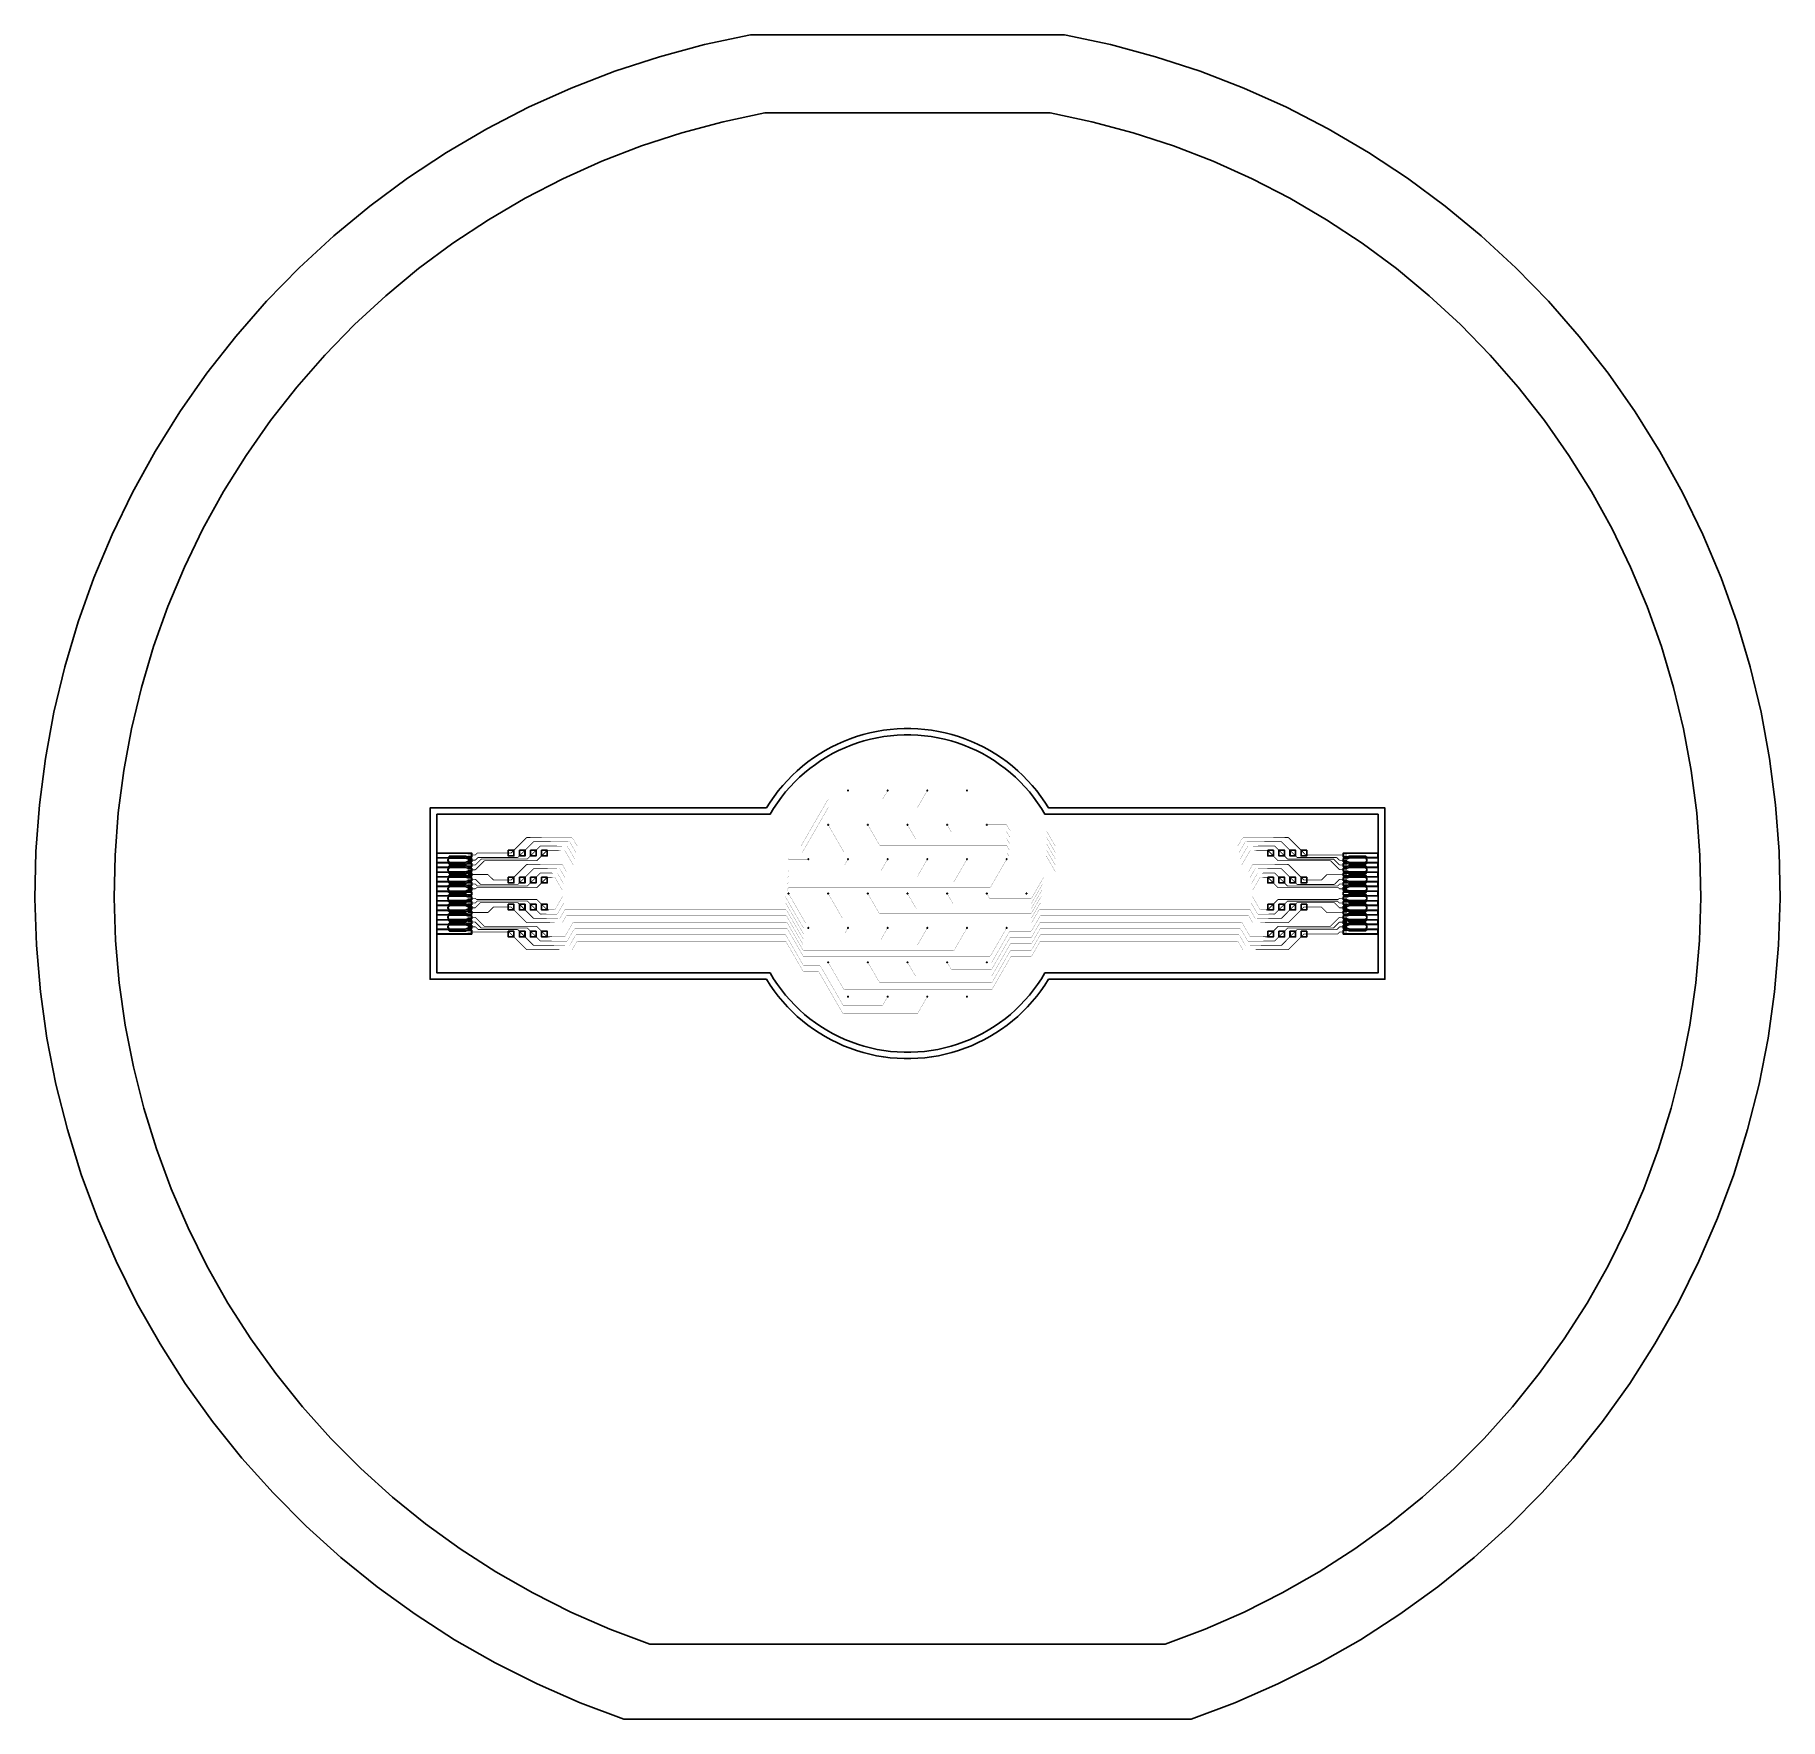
# Model space of a CAD drawing. Header units: metres. Extents: x -54999 to 54999, y -52014 to 54102.
import ezdxf

# ---------------------------------------------------------------- set-up
doc = ezdxf.new("R2010")
doc.units = ezdxf.units.M
for name, color, linetype in [('eDura_outline_ext', 6, 'Continuous'), ('eDura_outline_int', 6, 'Continuous'), ('etch', 3, 'Continuous'), ('GUIDE', 160, 'Continuous'), ('metal', 4, 'Continuous'), ('wafer_ext', 8, 'Continuous'), ('wafer_int', 8, 'Continuous')]:
    doc.layers.add(name, color=color, linetype=linetype)

msp = doc.modelspace()

# ---------------------------------------------------------------- linework, layer by layer
at = {"layer": 'eDura_outline_ext'}
msp.add_lwpolyline([(-8888, 5400), (-8655, 5767), (-8406, 6124), (-8142, 6470), (-7865, 6805), (-7573, 7128), (-7269, 7438), (-6951, 7736), (-6622, 8020), (-6280, 8290), (-5928, 8545), (-5566, 8785), (-5194, 9010), (-4812, 9220), (-4422, 9413), (-4025, 9590), (-3620, 9750), (-3210, 9892), (-2793, 10018), (-2372, 10126), (-1946, 10216), (-1517, 10289), (-1086, 10343), (-652, 10380), (-218, 10398), (218, 10398), (652, 10380), (1086, 10343), (1517, 10289), (1946, 10216), (2372, 10126), (2793, 10018), (3210, 9892), (3620, 9750), (4025, 9590), (4422, 9413), (4812, 9220), (5194, 9010), (5566, 8785), (5928, 8545), (6280, 8290), (6622, 8020), (6951, 7736), (7269, 7438), (7573, 7128), (7865, 6805), (8142, 6470), (8406, 6124), (8655, 5767), (8888, 5400), (8888, 5400), (30088, 5400), (30088, -5400), (8888, -5400), (8888, -5400), (8655, -5767), (8406, -6124), (8142, -6470), (7865, -6805), (7573, -7128), (7269, -7438), (6951, -7736), (6622, -8020), (6280, -8290), (5928, -8545), (5566, -8785), (5194, -9010), (4812, -9220), (4422, -9413), (4025, -9590), (3620, -9750), (3210, -9892), (2793, -10018), (2372, -10126), (1946, -10216), (1517, -10289), (1086, -10343), (652, -10380), (218, -10398), (-218, -10398), (-652, -10380), (-1086, -10343), (-1517, -10289), (-1946, -10216), (-2372, -10126), (-2793, -10018), (-3210, -9892), (-3620, -9750), (-4025, -9590), (-4422, -9413), (-4812, -9220), (-5194, -9010), (-5566, -8785), (-5928, -8545), (-6280, -8290), (-6622, -8020), (-6951, -7736), (-7269, -7438), (-7573, -7128), (-7865, -6805), (-8142, -6470), (-8406, -6124), (-8655, -5767), (-8888, -5400), (-8888, -5400), (-30088, -5400), (-30088, 5400), (-8888, 5400)], close=True, dxfattribs=at)
at = {"layer": 'eDura_outline_int'}
msp.add_lwpolyline([(-8439, 5365), (-8202, 5721), (-7950, 6066), (-7683, 6401), (-7403, 6723), (-7109, 7033), (-6802, 7331), (-6482, 7614), (-6151, 7884), (-5808, 8140), (-5455, 8381), (-5092, 8606), (-4720, 8816), (-4339, 9010), (-3950, 9187), (-3554, 9347), (-3151, 9491), (-2743, 9617), (-2329, 9725), (-1912, 9816), (-1490, 9888), (-1067, 9943), (-641, 9979), (-214, 9998), (214, 9998), (641, 9979), (1067, 9943), (1490, 9888), (1912, 9816), (2329, 9725), (2743, 9617), (3151, 9491), (3554, 9347), (3950, 9187), (4339, 9010), (4720, 8816), (5092, 8606), (5455, 8381), (5808, 8140), (6151, 7884), (6482, 7614), (6802, 7331), (7109, 7033), (7403, 6723), (7683, 6401), (7950, 6066), (8202, 5721), (8439, 5365), (8660, 5000), (8660, 5000), (29660, 5000), (29660, -5000), (8660, -5000), (8660, -5000), (8439, -5365), (8202, -5721), (7950, -6066), (7683, -6401), (7403, -6723), (7109, -7033), (6802, -7331), (6482, -7614), (6151, -7884), (5808, -8140), (5455, -8381), (5092, -8606), (4720, -8816), (4339, -9010), (3950, -9187), (3554, -9347), (3151, -9491), (2743, -9617), (2329, -9725), (1912, -9816), (1490, -9888), (1067, -9943), (641, -9979), (214, -9998), (-214, -9998), (-641, -9979), (-1067, -9943), (-1490, -9888), (-1912, -9816), (-2329, -9725), (-2743, -9617), (-3151, -9491), (-3554, -9347), (-3950, -9187), (-4339, -9010), (-4720, -8816), (-5092, -8606), (-5455, -8381), (-5808, -8140), (-6151, -7884), (-6482, -7614), (-6802, -7331), (-7109, -7033), (-7403, -6723), (-7683, -6401), (-7950, -6066), (-8202, -5721), (-8439, -5365), (-8660, -5000), (-29660, -5000), (-29660, 5000), (-8660, 5000), (-8660, 5000)], close=True, dxfattribs=at)
msp.add_lwpolyline([(-8660, -5000), (-8660, -5000)], dxfattribs=at)
at = {"layer": 'etch'}
for points in [[(-27481, 2540), (-29659, 2540, 0.4142136), (-29660, 2539), (-29660, 2261, 0.4142136), (-29659, 2260), (-28975, 2260, 0.1989124), (-28974, 2260), (-28875, 2360, -0.1989124), (-28874, 2360), (-27869, 2360, -0.0806116), (-27868, 2360), (-27719, 2310, 0.0806116), (-27718, 2310), (-27481, 2310, 0.4142136), (-27480, 2311), (-27480, 2539, 0.4142136)], [(-27480, 2102), (-27480, 2189, 0.4142136), (-27481, 2190), (-27722, 2190, -0.0806116), (-27722, 2190), (-27872, 2240, 0.0806116), (-27872, 2240), (-28866, 2240, 0.1989124), (-28866, 2240), (-28960, 2146, 0.1989124), (-28960, 2145), (-28960, 2055, 0.1989124), (-28960, 2054), (-28866, 1960, 0.1989124), (-28866, 1960), (-27872, 1960, 0.0806116), (-27872, 1960), (-27722, 2010, -0.0806116), (-27722, 2010), (-27481, 2010, 0.4142136), (-27480, 2011)], [(27471, 2542), (29649, 2542, -0.4142136), (29650, 2541), (29650, 2263, -0.4142136), (29649, 2262), (28965, 2262, -0.1989124), (28964, 2262), (28865, 2362, 0.1989124), (28864, 2362), (27859, 2362, 0.0806116), (27858, 2362), (27709, 2312, -0.0806116), (27708, 2312), (27471, 2312, -0.4142136), (27470, 2313), (27470, 2541, -0.4142136)], [(27470, 2100), (27470, 2013, 0.4142136), (27471, 2012), (27712, 2012, -0.0806116), (27712, 2012), (27862, 1962, 0.0806116), (27862, 1962), (28856, 1962, 0.1989124), (28856, 1962), (28950, 2056, 0.1989124), (28950, 2057), (28950, 2147, 0.1989124), (28950, 2148), (28856, 2242, 0.1989124), (28856, 2242), (27862, 2242, 0.0806116), (27862, 2242), (27712, 2192, -0.0806116), (27712, 2192), (27471, 2192, 0.4142136), (27470, 2191)], [(-27480, 1802), (-27480, 1889, 0.4142136), (-27481, 1890), (-27718, 1890, 0.0806116), (-27719, 1890), (-27868, 1840, -0.0806116), (-27869, 1840), (-28874, 1840, -0.1989124), (-28875, 1840), (-28974, 1940, 0.1989124), (-28975, 1940), (-29659, 1940, 0.4142136), (-29660, 1939), (-29660, 1661, 0.4142136), (-29659, 1660), (-28975, 1660, 0.1989124), (-28974, 1660), (-28875, 1760, -0.1989124), (-28874, 1760), (-27869, 1760, -0.0806116), (-27868, 1760), (-27719, 1710, 0.0806116), (-27718, 1710), (-27481, 1710, 0.4142136), (-27480, 1711)], [(-27480, 1202), (-27480, 1289, 0.4142136), (-27481, 1290), (-27718, 1290, 0.0806116), (-27719, 1290), (-27868, 1240, -0.0806116), (-27869, 1240), (-28874, 1240, -0.1989124), (-28875, 1240), (-28974, 1340, 0.1989124), (-28975, 1340), (-29659, 1340, 0.4142136), (-29660, 1339), (-29660, 1061, 0.4142136), (-29659, 1060), (-28975, 1060, 0.1989124), (-28974, 1060), (-28875, 1160, -0.1989124), (-28874, 1160), (-27869, 1160, -0.0806116), (-27868, 1160), (-27719, 1110, 0.0806116), (-27718, 1110), (-27481, 1110, 0.4142136), (-27480, 1111)], [(-27480, 1502), (-27480, 1589, 0.4142136), (-27481, 1590), (-27722, 1590, -0.0806116), (-27722, 1590), (-27872, 1640, 0.0806116), (-27872, 1640), (-28866, 1640, 0.1989124), (-28866, 1640), (-28960, 1546, 0.1989124), (-28960, 1545), (-28960, 1455, 0.1989124), (-28960, 1454), (-28866, 1360, 0.1989124), (-28866, 1360), (-27872, 1360, 0.0806116), (-27872, 1360), (-27722, 1410, -0.0806116), (-27722, 1410), (-27481, 1410, 0.4142136), (-27480, 1411)], [(27470, 1800), (27470, 1891, -0.4142136), (27471, 1892), (27708, 1892, -0.0806116), (27709, 1892), (27858, 1842, 0.0806116), (27859, 1842), (28864, 1842, 0.1989124), (28865, 1842), (28964, 1942, -0.1989124), (28965, 1942), (29649, 1942, -0.4142136), (29650, 1941), (29650, 1663, -0.4142136), (29649, 1662), (28965, 1662, -0.1989124), (28964, 1662), (28865, 1762, 0.1989124), (28864, 1762), (27859, 1762, 0.0806116), (27858, 1762), (27709, 1712, -0.0806116), (27708, 1712), (27471, 1712, -0.4142136), (27470, 1713)], [(27470, 1500), (27470, 1591, -0.4142136), (27471, 1592), (27712, 1592, 0.0806116), (27712, 1592), (27862, 1642, -0.0806116), (27862, 1642), (28856, 1642, -0.1989124), (28856, 1642), (28950, 1548, -0.1989124), (28950, 1547), (28950, 1457, -0.1989124), (28950, 1456), (28856, 1362, -0.1989124), (28856, 1362), (27862, 1362, -0.0806116), (27862, 1362), (27712, 1412, 0.0806116), (27712, 1412), (27471, 1412, -0.4142136), (27470, 1413)], [(27470, 1200), (27470, 1291, -0.4142136), (27471, 1292), (27708, 1292, -0.0806116), (27709, 1292), (27858, 1242, 0.0806116), (27859, 1242), (28864, 1242, 0.1989124), (28865, 1242), (28964, 1342, -0.1989124), (28965, 1342), (29649, 1342, -0.4142136), (29650, 1341), (29650, 1063, -0.4142136), (29649, 1062), (28965, 1062, -0.1989124), (28964, 1062), (28865, 1162, 0.1989124), (28864, 1162), (27859, 1162, 0.0806116), (27858, 1162), (27709, 1112, -0.0806116), (27708, 1112), (27471, 1112, -0.4142136), (27470, 1113)], [(-27480, 602), (-27480, 689, 0.4142136), (-27481, 690), (-27718, 690, 0.0806116), (-27719, 690), (-27868, 640, -0.0806116), (-27869, 640), (-28874, 640, -0.1989124), (-28875, 640), (-28974, 740, 0.1989124), (-28975, 740), (-29659, 740, 0.4142136), (-29660, 739), (-29660, 461, 0.4142136), (-29659, 460), (-28975, 460, 0.1989124), (-28974, 460), (-28875, 560, -0.1989124), (-28874, 560), (-27869, 560, -0.0806116), (-27868, 560), (-27719, 510, 0.0806116), (-27718, 510), (-27481, 510, 0.4142136), (-27480, 511)], [(-27480, 2), (-27480, 89, 0.4142136), (-27481, 90), (-27718, 90, 0.0806116), (-27719, 90), (-27868, 40, -0.0806116), (-27869, 40), (-28874, 40, -0.1989124), (-28875, 40), (-28974, 140, 0.1989124), (-28975, 140), (-29659, 140, 0.4142136), (-29660, 139), (-29660, -139, 0.4142136), (-29659, -140), (-28975, -140, 0.1989124), (-28974, -140), (-28875, -40, -0.1989124), (-28874, -40), (-27869, -40, -0.0806116), (-27868, -40), (-27719, -90, 0.0806116), (-27718, -90), (-27481, -90, 0.4142136), (-27480, -89)], [(-27480, 902), (-27480, 989, 0.4142136), (-27481, 990), (-27722, 990, -0.0806116), (-27722, 990), (-27872, 1040, 0.0806116), (-27872, 1040), (-28866, 1040, 0.1989124), (-28866, 1040), (-28960, 946, 0.1989124), (-28960, 945), (-28960, 855, 0.1989124), (-28960, 854), (-28866, 760, 0.1989124), (-28866, 760), (-27872, 760, 0.0806116), (-27872, 760), (-27722, 810, -0.0806116), (-27722, 810), (-27481, 810, 0.4142136), (-27480, 811)], [(-27480, 302), (-27480, 389, 0.4142136), (-27481, 390), (-27722, 390, -0.0806116), (-27722, 390), (-27872, 440, 0.0806116), (-27872, 440), (-28866, 440, 0.1989124), (-28866, 440), (-28960, 346, 0.1989124), (-28960, 345), (-28960, 255, 0.1989124), (-28960, 254), (-28866, 160, 0.1989124), (-28866, 160), (-27872, 160, 0.0806116), (-27872, 160), (-27722, 210, -0.0806116), (-27722, 210), (-27481, 210, 0.4142136), (-27480, 211)], [(27470, 900), (27470, 813, 0.4142136), (27471, 812), (27712, 812, -0.0806116), (27712, 812), (27862, 762, 0.0806116), (27862, 762), (28856, 762, 0.1989124), (28856, 762), (28950, 856, 0.1989124), (28950, 857), (28950, 947, 0.1989124), (28950, 948), (28856, 1042, 0.1989124), (28856, 1042), (27862, 1042, 0.0806116), (27862, 1042), (27712, 992, -0.0806116), (27712, 992), (27471, 992, 0.4142136), (27470, 991)], [(27470, 600), (27470, 513, 0.4142136), (27471, 512), (27708, 512, 0.0806116), (27709, 512), (27858, 562, -0.0806116), (27859, 562), (28864, 562, -0.1989124), (28865, 562), (28964, 462, 0.1989124), (28965, 462), (29649, 462, 0.4142136), (29650, 463), (29650, 741, 0.4142136), (29649, 742), (28965, 742, 0.1989124), (28964, 742), (28865, 642, -0.1989124), (28864, 642), (27859, 642, -0.0806116), (27858, 642), (27709, 692, 0.0806116), (27708, 692), (27471, 692, 0.4142136), (27470, 691)], [(27470, 300), (27470, 213, 0.4142136), (27471, 212), (27712, 212, -0.0806116), (27712, 212), (27862, 162, 0.0806116), (27862, 162), (28856, 162, 0.1989124), (28856, 162), (28950, 256, 0.1989124), (28950, 257), (28950, 347, 0.1989124), (28950, 348), (28856, 442, 0.1989124), (28856, 442), (27862, 442, 0.0806116), (27862, 442), (27712, 392, -0.0806116), (27712, 392), (27471, 392, 0.4142136), (27470, 391)], [(27470, 0), (27470, -87, 0.4142136), (27471, -88), (27708, -88, 0.0806116), (27709, -88), (27858, -38, -0.0806116), (27859, -38), (28864, -38, -0.1989124), (28865, -38), (28964, -138, 0.1989124), (28965, -138), (29649, -138, 0.4142136), (29650, -137), (29650, 141, 0.4142136), (29649, 142), (28965, 142, 0.1989124), (28964, 142), (28865, 42, -0.1989124), (28864, 42), (27859, 42, -0.0806116), (27858, 42), (27709, 92, 0.0806116), (27708, 92), (27471, 92, 0.4142136), (27470, 91)], [(-27480, -598), (-27480, -511, 0.4142136), (-27481, -510), (-27718, -510, 0.0806116), (-27719, -510), (-27868, -560, -0.0806116), (-27869, -560), (-28874, -560, -0.1989124), (-28875, -560), (-28974, -460, 0.1989124), (-28975, -460), (-29659, -460, 0.4142136), (-29660, -461), (-29660, -739, 0.4142136), (-29659, -740), (-28975, -740, 0.1989124), (-28974, -740), (-28875, -640, -0.1989124), (-28874, -640), (-27869, -640, -0.0806116), (-27868, -640), (-27719, -690, 0.0806116), (-27718, -690), (-27481, -690, 0.4142136), (-27480, -689)], [(-27480, -1198), (-27480, -1289, -0.4142136), (-27481, -1290), (-27718, -1290, -0.0806116), (-27719, -1290), (-27868, -1240, 0.0806116), (-27869, -1240), (-28874, -1240, 0.1989124), (-28875, -1240), (-28974, -1340, -0.1989124), (-28975, -1340), (-29659, -1340, -0.4142136), (-29660, -1339), (-29660, -1061, -0.4142136), (-29659, -1060), (-28975, -1060, -0.1989124), (-28974, -1060), (-28875, -1160, 0.1989124), (-28874, -1160), (-27869, -1160, 0.0806116), (-27868, -1160), (-27719, -1110, -0.0806116), (-27718, -1110), (-27481, -1110, -0.4142136), (-27480, -1111)], [(-27480, -298), (-27480, -211, 0.4142136), (-27481, -210), (-27722, -210, -0.0806116), (-27722, -210), (-27872, -160, 0.0806116), (-27872, -160), (-28866, -160, 0.1989124), (-28866, -160), (-28960, -254, 0.1989124), (-28960, -255), (-28960, -345, 0.1989124), (-28960, -346), (-28866, -440, 0.1989124), (-28866, -440), (-27872, -440, 0.0806116), (-27872, -440), (-27722, -390, -0.0806116), (-27722, -390), (-27481, -390, 0.4142136), (-27480, -389)], [(-27480, -898), (-27480, -811, 0.4142136), (-27481, -810), (-27722, -810, -0.0806116), (-27722, -810), (-27872, -760, 0.0806116), (-27872, -760), (-28866, -760, 0.1989124), (-28866, -760), (-28960, -854, 0.1989124), (-28960, -855), (-28960, -945, 0.1989124), (-28960, -946), (-28866, -1040, 0.1989124), (-28866, -1040), (-27872, -1040, 0.0806116), (-27872, -1040), (-27722, -990, -0.0806116), (-27722, -990), (-27481, -990, 0.4142136), (-27480, -989)], [(27470, -300), (27470, -387, 0.4142136), (27471, -388), (27712, -388, -0.0806116), (27712, -388), (27862, -438, 0.0806116), (27862, -438), (28856, -438, 0.1989124), (28856, -438), (28950, -344, 0.1989124), (28950, -343), (28950, -253, 0.1989124), (28950, -252), (28856, -158, 0.1989124), (28856, -158), (27862, -158, 0.0806116), (27862, -158), (27712, -208, -0.0806116), (27712, -208), (27471, -208, 0.4142136), (27470, -209)], [(27470, -600), (27470, -687, 0.4142136), (27471, -688), (27708, -688, 0.0806116), (27709, -688), (27858, -638, -0.0806116), (27859, -638), (28864, -638, -0.1989124), (28865, -638), (28964, -738, 0.1989124), (28965, -738), (29649, -738, 0.4142136), (29650, -737), (29650, -459, 0.4142136), (29649, -458), (28965, -458, 0.1989124), (28964, -458), (28865, -558, -0.1989124), (28864, -558), (27859, -558, -0.0806116), (27858, -558), (27709, -508, 0.0806116), (27708, -508), (27471, -508, 0.4142136), (27470, -509)], [(27470, -900), (27470, -987, 0.4142136), (27471, -988), (27712, -988, -0.0806116), (27712, -988), (27862, -1038, 0.0806116), (27862, -1038), (28856, -1038, 0.1989124), (28856, -1038), (28950, -944, 0.1989124), (28950, -943), (28950, -853, 0.1989124), (28950, -852), (28856, -758, 0.1989124), (28856, -758), (27862, -758, 0.0806116), (27862, -758), (27712, -808, -0.0806116), (27712, -808), (27471, -808, 0.4142136), (27470, -809)], [(27470, -1200), (27470, -1287, 0.4142136), (27471, -1288), (27708, -1288, 0.0806116), (27709, -1288), (27858, -1238, -0.0806116), (27859, -1238), (28864, -1238, -0.1989124), (28865, -1238), (28964, -1338, 0.1989124), (28965, -1338), (29649, -1338, 0.4142136), (29650, -1337), (29650, -1059, 0.4142136), (29649, -1058), (28965, -1058, 0.1989124), (28964, -1058), (28865, -1158, -0.1989124), (28864, -1158), (27859, -1158, -0.0806116), (27858, -1158), (27709, -1108, 0.0806116), (27708, -1108), (27471, -1108, 0.4142136), (27470, -1109)], [(-27480, -1798), (-27480, -1889, -0.4142136), (-27481, -1890), (-27718, -1890, -0.0806116), (-27719, -1890), (-27868, -1840, 0.0806116), (-27869, -1840), (-28874, -1840, 0.1989124), (-28875, -1840), (-28974, -1940, -0.1989124), (-28975, -1940), (-29659, -1940, -0.4142136), (-29660, -1939), (-29660, -1661, -0.4142136), (-29659, -1660), (-28975, -1660, -0.1989124), (-28974, -1660), (-28875, -1760, 0.1989124), (-28874, -1760), (-27869, -1760, 0.0806116), (-27868, -1760), (-27719, -1710, -0.0806116), (-27718, -1710), (-27481, -1710, -0.4142136), (-27480, -1711)], [(-27480, -1498), (-27480, -1589, -0.4142136), (-27481, -1590), (-27722, -1590, 0.0806116), (-27722, -1590), (-27872, -1640, -0.0806116), (-27872, -1640), (-28866, -1640, -0.1989124), (-28866, -1640), (-28960, -1546, -0.1989124), (-28960, -1545), (-28960, -1455, -0.1989124), (-28960, -1454), (-28866, -1360, -0.1989124), (-28866, -1360), (-27872, -1360, -0.0806116), (-27872, -1360), (-27722, -1410, 0.0806116), (-27722, -1410), (-27481, -1410, -0.4142136), (-27480, -1411)], [(-27480, -2098), (-27480, -2011, 0.4142136), (-27481, -2010), (-27722, -2010, -0.0806116), (-27722, -2010), (-27872, -1960, 0.0806116), (-27872, -1960), (-28866, -1960, 0.1989124), (-28866, -1960), (-28960, -2054, 0.1989124), (-28960, -2055), (-28960, -2145, 0.1989124), (-28960, -2146), (-28866, -2240, 0.1989124), (-28866, -2240), (-27872, -2240, 0.0806116), (-27872, -2240), (-27722, -2190, -0.0806116), (-27722, -2190), (-27481, -2190, 0.4142136), (-27480, -2189)], [(27470, -1500), (27470, -1587, 0.4142136), (27471, -1588), (27712, -1588, -0.0806116), (27712, -1588), (27862, -1638, 0.0806116), (27862, -1638), (28856, -1638, 0.1989124), (28856, -1638), (28950, -1544, 0.1989124), (28950, -1543), (28950, -1453, 0.1989124), (28950, -1452), (28856, -1358, 0.1989124), (28856, -1358), (27862, -1358, 0.0806116), (27862, -1358), (27712, -1408, -0.0806116), (27712, -1408), (27471, -1408, 0.4142136), (27470, -1409)], [(27470, -1800), (27470, -1887, 0.4142136), (27471, -1888), (27708, -1888, 0.0806116), (27709, -1888), (27858, -1838, -0.0806116), (27859, -1838), (28864, -1838, -0.1989124), (28865, -1838), (28964, -1938, 0.1989124), (28965, -1938), (29649, -1938, 0.4142136), (29650, -1937), (29650, -1659, 0.4142136), (29649, -1658), (28965, -1658, 0.1989124), (28964, -1658), (28865, -1758, -0.1989124), (28864, -1758), (27859, -1758, -0.0806116), (27858, -1758), (27709, -1708, 0.0806116), (27708, -1708), (27471, -1708, 0.4142136), (27470, -1709)], [(27470, -2100), (27470, -2187, 0.4142136), (27471, -2188), (27712, -2188, -0.0806116), (27712, -2188), (27862, -2238, 0.0806116), (27862, -2238), (28856, -2238, 0.1989124), (28856, -2238), (28950, -2144, 0.1989124), (28950, -2143), (28950, -2053, 0.1989124), (28950, -2052), (28856, -1958, 0.1989124), (28856, -1958), (27862, -1958, 0.0806116), (27862, -1958), (27712, -2008, -0.0806116), (27712, -2008), (27471, -2008, 0.4142136), (27470, -2009)], [(-27481, -2540), (-29659, -2540, -0.4142136), (-29660, -2539), (-29660, -2261, -0.4142136), (-29659, -2260), (-28975, -2260, -0.1989124), (-28974, -2260), (-28875, -2360, 0.1989124), (-28874, -2360), (-27869, -2360, 0.0806116), (-27868, -2360), (-27719, -2310, -0.0806116), (-27718, -2310), (-27481, -2310, -0.4142136), (-27480, -2311), (-27480, -2539, -0.4142136)], [(27471, -2538), (29649, -2538, 0.4142136), (29650, -2537), (29650, -2259, 0.4142136), (29649, -2258), (28965, -2258, 0.1989124), (28964, -2258), (28865, -2358, -0.1989124), (28864, -2358), (27859, -2358, -0.0806116), (27858, -2358), (27709, -2308, 0.0806116), (27708, -2308), (27471, -2308, 0.4142136), (27470, -2309), (27470, -2537, 0.4142136)]]:
    msp.add_lwpolyline(points, format="xyb", close=True, dxfattribs=at)
for points in [[(-25160, 2725), (-24810, 2725), (-24810, 2375), (-25160, 2375), (-25160, 2725)], [(-24460, 2725), (-24110, 2725), (-24110, 2375), (-24460, 2375), (-24460, 2725)], [(-23760, 2725), (-23410, 2725), (-23410, 2375), (-23760, 2375), (-23760, 2725)], [(-23060, 2725), (-22710, 2725), (-22710, 2375), (-23060, 2375), (-23060, 2725)], [(22710, 2725), (23060, 2725), (23060, 2375), (22710, 2375), (22710, 2725)], [(23410, 2725), (23760, 2725), (23760, 2375), (23410, 2375), (23410, 2725)], [(24110, 2725), (24460, 2725), (24460, 2375), (24110, 2375), (24110, 2725)], [(24810, 2725), (25160, 2725), (25160, 2375), (24810, 2375), (24810, 2725)], [(-25160, 1025), (-24810, 1025), (-24810, 675), (-25160, 675), (-25160, 1025)], [(-24460, 1025), (-24110, 1025), (-24110, 675), (-24460, 675), (-24460, 1025)], [(-23760, 1025), (-23410, 1025), (-23410, 675), (-23760, 675), (-23760, 1025)], [(-23060, 1025), (-22710, 1025), (-22710, 675), (-23060, 675), (-23060, 1025)], [(22710, 1025), (23060, 1025), (23060, 675), (22710, 675), (22710, 1025)], [(23410, 1025), (23760, 1025), (23760, 675), (23410, 675), (23410, 1025)], [(24110, 1025), (24460, 1025), (24460, 675), (24110, 675), (24110, 1025)], [(24810, 1025), (25160, 1025), (25160, 675), (24810, 675), (24810, 1025)], [(-25160, -675), (-24810, -675), (-24810, -1025), (-25160, -1025), (-25160, -675)], [(-24460, -675), (-24110, -675), (-24110, -1025), (-24460, -1025), (-24460, -675)], [(-23760, -675), (-23410, -675), (-23410, -1025), (-23760, -1025), (-23760, -675)], [(-23060, -675), (-22710, -675), (-22710, -1025), (-23060, -1025), (-23060, -675)], [(22710, -675), (23060, -675), (23060, -1025), (22710, -1025), (22710, -675)], [(23410, -675), (23760, -675), (23760, -1025), (23410, -1025), (23410, -675)], [(24110, -675), (24460, -675), (24460, -1025), (24110, -1025), (24110, -675)], [(24810, -675), (25160, -675), (25160, -1025), (24810, -1025), (24810, -675)], [(-25160, -2375), (-24810, -2375), (-24810, -2725), (-25160, -2725), (-25160, -2375)], [(-24460, -2375), (-24110, -2375), (-24110, -2725), (-24460, -2725), (-24460, -2375)], [(-23760, -2375), (-23410, -2375), (-23410, -2725), (-23760, -2725), (-23760, -2375)], [(-23060, -2375), (-22710, -2375), (-22710, -2725), (-23060, -2725), (-23060, -2375)], [(22710, -2375), (23060, -2375), (23060, -2725), (22710, -2725), (22710, -2375)], [(23410, -2375), (23760, -2375), (23760, -2725), (23410, -2725), (23410, -2375)], [(24110, -2375), (24460, -2375), (24460, -2725), (24110, -2725), (24110, -2375)], [(24810, -2375), (25160, -2375), (25160, -2725), (24810, -2725), (24810, -2375)]]:
    msp.add_lwpolyline(points, close=True, dxfattribs=at)
for centre in [(-3750, 6495), (-1250, 6495), (1250, 6495), (3750, 6495), (-5000, 4330), (-2500, 4330), (0, 4330), (2500, 4330), (5000, 4330), (-6250, 2165), (-3750, 2165), (-1250, 2165), (1250, 2165), (3750, 2165), (6250, 2165), (-7500, 0), (-5000, 0), (-2500, 0), (0, 0), (2500, 0), (5000, 0), (7500, 0), (-6250, -2165), (-3750, -2165), (-1250, -2165), (1250, -2165), (3750, -2165), (6250, -2165), (-5000, -4330), (-2500, -4330), (0, -4330), (2500, -4330), (5000, -4330), (-3750, -6495), (-1250, -6495), (1250, -6495), (3750, -6495)]:
    msp.add_circle(centre, 10, dxfattribs=at)
at = {"layer": 'GUIDE'}
for points in [[(-27470, 2401), (-27470, 2399)], [(-27470, 2099), (-27470, 2101)], [(-27470, 1799), (-27470, 1801)], [(-27470, 1499), (-27470, 1501)], [(-27470, 1199), (-27470, 1201)], [(27460, 2100), (27460, 2098)], [(27460, 1800), (27460, 1798)], [(27460, 1500), (27460, 1498)], [(27460, 1200), (27460, 1198)], [(-27470, 899), (-27470, 901)], [(-27470, 599), (-27470, 601)], [(-27470, 299), (-27470, 301)], [(-27470, 4), (-27470, 2)], [(-27470, -1), (-27470, 1)], [(27460, 900), (27460, 898)], [(27460, 600), (27460, 598)], [(27460, 300), (27460, 298)], [(27460, 3), (27460, 1)], [(-27470, -298), (-27470, -296)], [(-27470, -598), (-27470, -596)], [(-27470, -898), (-27470, -896)], [(27460, -2), (27460, 0)], [(27460, -297), (27460, -299)], [(27460, -597), (27460, -599)], [(27460, -897), (27460, -899)], [(-27470, -1198), (-27470, -1196)], [(-27470, -1498), (-27470, -1496)], [(-27470, -1798), (-27470, -1796)], [(-27470, -2098), (-27470, -2096)], [(27460, -1197), (27460, -1199)], [(27460, -1497), (27460, -1499)], [(27460, -1797), (27460, -1799)], [(27460, -2097), (27460, -2099)], [(27460, -2399), (27460, -2397)]]:
    msp.add_lwpolyline(points, dxfattribs=at)
at = {"layer": 'metal'}
for points in [[(-27719, 2425, 50, 50, 0), (-27264, 2425, 50, 50, 0.1989979), (-27228, 2440, 50, 50, 0), (-27131, 2537, 50, 50, -0.1988933), (-27095, 2552, 50, 50, 0), (-25004, 2552, 50, 50, 0.1988933), (-24968, 2567, 50, 50, 0), (-24015, 3520, 50, 50, -0.1989124), (-23980, 3535, 50, 10, 0), (-21164, 3535, 10, 10, -0.2679492), (-21121, 3510, 10, 10, 0), (-20841, 3025, 10, 10, 0.2679492), (-20798, 3000, 10, 10, 0), (-6734, 3000, 10, 10, 0.2679492), (-6691, 3025, 10, 10, 0), (-5014, 5929, 10, 10, -0.2679492), (-4971, 5954, 10, 10, 0), (-1591, 5954, 10, 10, 0.2679492), (-1548, 5979, 10, 10, 0), (-1250, 6495, 10, 10, 0)], [(-24285, 2550, 50, 50, 0), (-23585, 3250, 50, 50, -0.1989124), (-23550, 3265, 50, 10, 0), (-21320, 3265, 10, 10, -0.2679492), (-21277, 3240, 10, 10, 0), (-20922, 2625, 10, 10, 0.2679492), (-20878, 2600, 10, 10, 0), (-6653, 2600, 10, 10, 0.2679492), (-6610, 2625, 10, 10, 0), (-5014, 5388, 10, 10, -0.2679492), (-4971, 5413, 10, 10, 0), (596, 5413, 10, 10, 0.2679492), (640, 5438, 10, 10, 0), (1250, 6495, 10, 10, 0)], [(-5000, 4330, 10, 10, 0), (-4014, 2623, 10, 10, 0.2679492), (-3971, 2598, 10, 10, 0), (6221, 2598, 10, 10, -0.2679492), (6264, 2573, 10, 10, 0), (6370, 2390, 10, 10, 0.2679492), (6413, 2365, 10, 10, 0), (8721, 2365, 10, 10, -0.2679492), (8764, 2340, 10, 10, 0), (9293, 1425, 10, 10, 0.2679492), (9336, 1400, 10, 10, 0), (21479, 1400, 10, 10, 0.2679492), (21522, 1425, 10, 10, 0), (21744, 1810, 10, 10, -0.2679492), (21788, 1835, 10, 50, 0), (23980, 1835, 50, 50, -0.1989124), (24015, 1820, 50, 50, 0), (24971, 865, 50, 50, 0.1988977), (25006, 850, 50, 50, 0), (26067, 850, 50, 50, 0.198927), (26103, 865, 50, 50, 0), (26421, 1182, 50, 50, -0.1989322), (26456, 1197, 50, 50, 0), (27708, 1197, 50, 50, 0)], [(-2500, 4330, 10, 10, 0), (-1764, 3056, 10, 10, 0.2679492), (-1721, 3031, 10, 10, 0), (6221, 3031, 10, 10, -0.2679492), (6264, 3006, 10, 10, 0), (6389, 2790, 10, 10, 0.2679492), (6432, 2765, 10, 10, 0), (8721, 2765, 10, 10, -0.2679492), (8764, 2740, 10, 10, 0), (9293, 1825, 10, 10, 0.2679492), (9336, 1800, 10, 10, 0), (21040, 1800, 10, 10, 0.2679492), (21083, 1825, 10, 10, 0), (21588, 2700, 10, 10, -0.2679492), (21632, 2725, 10, 50, 0), (22690, 2725, 50, 50, -0.1989124), (22725, 2710, 50, 50, 0), (22885, 2550, 50, 50, 0)], [(0, 4330, 10, 10, 0), (486, 3489, 10, 10, 0.2679492), (529, 3464, 10, 10, 0), (6221, 3464, 10, 10, -0.2679492), (6264, 3439, 10, 10, 0), (6408, 3190, 10, 10, 0.2679492), (6452, 3165, 10, 10, 0), (8721, 3165, 10, 10, -0.2679492), (8764, 3140, 10, 10, 0), (9293, 2225, 10, 10, 0.2679492), (9336, 2200, 10, 10, 0), (20959, 2200, 10, 10, 0.2679492), (21002, 2225, 10, 10, 0), (21433, 2970, 10, 10, -0.2679492), (21476, 2995, 10, 50, 0), (23120, 2995, 50, 50, -0.1989124), (23155, 2980, 50, 50, 0), (23585, 2550, 50, 50, 0)], [(2500, 4330, 10, 10, 0), (2736, 3922, 10, 10, 0.2679492), (2779, 3897, 10, 10, 0), (6221, 3897, 10, 10, -0.2679492), (6264, 3872, 10, 10, 0), (6427, 3590, 10, 10, 0.2679492), (6471, 3565, 10, 10, 0), (8721, 3565, 10, 10, -0.2679492), (8764, 3540, 10, 10, 0), (9293, 2625, 10, 10, 0.2679492), (9336, 2600, 10, 10, 0), (20878, 2600, 10, 10, 0.2679492), (20922, 2625, 10, 10, 0), (21277, 3240, 10, 10, -0.2679492), (21320, 3265, 10, 50, 0), (23550, 3265, 50, 50, -0.1989124), (23585, 3250, 50, 50, 0), (24285, 2550, 50, 50, 0)], [(5000, 4330, 10, 10, 0), (6221, 4330, 10, 10, -0.2679492), (6264, 4305, 10, 10, 0), (6446, 3990, 10, 10, 0.2679492), (6490, 3965, 10, 10, 0), (8721, 3965, 10, 10, -0.2679492), (8764, 3940, 10, 10, 0), (9293, 3025, 10, 10, 0.2679492), (9336, 3000, 10, 10, 0), (20798, 3000, 10, 10, 0.2679492), (20841, 3025, 10, 10, 0), (21121, 3510, 10, 10, -0.2679492), (21164, 3535, 10, 50, 0), (23980, 3535, 50, 50, -0.1989124), (24015, 3520, 50, 50, 0), (24985, 2550, 50, 50, 0)], [(-23585, 2550, 50, 50, 0), (-23155, 2980, 50, 50, -0.1989124), (-23120, 2995, 50, 10, 0), (-21476, 2995, 10, 10, -0.2679492), (-21433, 2970, 10, 10, 0), (-21002, 2225, 10, 10, 0.2679492), (-20959, 2200, 10, 10, 0), (-7551, 2200, 10, 10, -0.2401598), (-7510, 2179, 10, 10, 0), (-7515, 2186, 10, 10, 0.2401598), (-7475, 2165, 10, 10, 0), (-6250, 2165, 10, 10, 0)], [(-22885, 2550, 50, 50, 0), (-22725, 2710, 50, 50, -0.1989124), (-22690, 2725, 50, 10, 0), (-21632, 2725, 10, 10, -0.2679492), (-21588, 2700, 10, 10, 0), (-21083, 1825, 10, 10, 0.2679492), (-21040, 1800, 10, 10, 0), (-7536, 1800, 10, 10, 0.0393143), (-7528, 1801, 10, 10, 0), (-7504, 1804, 10, 10, -0.0393143), (-7496, 1805, 10, 10, 0), (-3987, 1805, 10, 10, 0.2679492), (-3943, 1830, 10, 10, 0), (-3750, 2165, 10, 10, 0)], [(-1250, 2165, 10, 10, 0), (-1651, 1470, 10, 10, -0.2679492), (-1695, 1445, 10, 10, 0), (-7471, 1445, 10, 10, 0.2679492), (-7514, 1420, 10, 10, 0), (-7512, 1425, 10, 10, -0.2679492), (-7555, 1400, 10, 10, 0), (-21479, 1400, 10, 10, -0.2679492), (-21522, 1425, 10, 10, 0), (-21744, 1810, 10, 10, 0.2679492), (-21788, 1835, 10, 50, 0), (-23980, 1835, 50, 50, 0.1989124), (-24015, 1820, 50, 50, 0), (-24969, 867, 50, 50, -0.1989241), (-25004, 852, 50, 50, 0), (-26075, 852, 50, 50, -0.1989007), (-26110, 867, 50, 50, 0), (-26431, 1187, 50, 50, 0.1988926), (-26466, 1202, 50, 50, 0), (-27719, 1202, 50, 50, 0)], [(-24285, 850, 50, 50, 0), (-23585, 1550, 50, 50, -0.1989124), (-23550, 1565, 50, 10, 0), (-21944, 1565, 10, 10, -0.2679492), (-21900, 1540, 10, 10, 0), (-21603, 1025, 10, 10, 0.2679492), (-21560, 1000, 10, 10, 0), (-7578, 1000, 10, 10, 0.2679492), (-7535, 1025, 10, 10, 0), (-7514, 1060, 10, 10, -0.2679492), (-7471, 1085, 10, 10, 0), (598, 1085, 10, 10, 0.2679492), (641, 1110, 10, 10, 0), (1250, 2165, 10, 10, 0)], [(-23585, 850, 50, 50, 0), (-23155, 1280, 50, 50, -0.1989124), (-23120, 1295, 50, 10, 0), (-22099, 1295, 10, 10, -0.2679492), (-22056, 1270, 10, 10, 0), (-21684, 625, 10, 10, 0.2679492), (-21640, 600, 10, 10, 0), (-7601, 600, 10, 10, 0.2679492), (-7558, 625, 10, 10, 0), (-7514, 700, 10, 10, -0.2679492), (-7471, 725, 10, 10, 0), (2890, 725, 10, 10, 0.2679492), (2933, 750, 10, 10, 0), (3750, 2165, 10, 10, 0)], [(-22885, 850, 50, 50, 0), (-22725, 1010, 50, 50, -0.1989124), (-22690, 1025, 50, 10, 0), (-22255, 1025, 10, 10, -0.2679492), (-22212, 1000, 10, 10, 0), (-21765, 225, 10, 10, 0.2679492), (-21721, 200, 10, 10, 0), (-7624, 200, 10, 10, 0.2679492), (-7581, 225, 10, 10, 0), (-7514, 340, 10, 10, -0.2679492), (-7471, 365, 10, 10, 0), (5182, 365, 10, 10, 0.2679492), (5225, 390, 10, 10, 0), (6250, 2165, 10, 10, 0)], [(23585, 850, 50, 50, 0), (23155, 1280, 50, 50, 0.1989124), (23120, 1295, 50, 10, 0), (22099, 1295, 10, 10, 0.2679492), (22056, 1270, 10, 10, 0), (21684, 625, 10, 10, -0.2679492), (21640, 600, 10, 10, 0), (8545, 600, 10, 10, 0.2679492), (8501, 575, 10, 10, 0), (7827, -593, 10, 10, -0.2679492), (7784, -618, 10, 10, 0), (2886, -618, 10, 10, -0.2679492), (2842, -593, 10, 10, 0), (2500, 0, 10, 10, 0)], [(5000, 0, 10, 10, 0), (5164, -284, 10, 10, 0.2679492), (5207, -309, 10, 10, 0), (7784, -309, 10, 10, 0.2679492), (7827, -284, 10, 10, 0), (8554, 975, 10, 10, -0.2679492), (8597, 1000, 10, 10, 0), (21560, 1000, 10, 10, 0.2679492), (21603, 1025, 10, 10, 0), (21900, 1540, 10, 10, -0.2679492), (21944, 1565, 10, 50, 0), (23550, 1565, 50, 50, -0.1989124), (23585, 1550, 50, 50, 0), (24285, 850, 50, 50, 0)], [(24270, -855, 50, 50, 0), (23585, -1550, 50, 50, -0.1989124), (23550, -1565, 50, 10, 0), (21944, -1565, 10, 10, -0.2679492), (21900, -1540, 10, 10, 0), (21603, -1025, 10, 10, 0.2679492), (21560, -1000, 10, 10, 0), (8334, -1000, 10, 10, 0.2679492), (8291, -1025, 10, 10, 0), (7827, -1829, 10, 10, -0.2679492), (7784, -1854, 10, 10, 0), (-6401, -1854, 10, 10, -0.2679492), (-6444, -1829, 10, 10, 0), (-7500, 0, 10, 10, 0)], [(23575, -850, 50, 50, 0), (23155, -1280, 50, 50, -0.1989124), (23120, -1295, 50, 10, 0), (22099, -1295, 10, 10, -0.2679492), (22056, -1270, 10, 10, 0), (21684, -625, 10, 10, 0.2679492), (21640, -600, 10, 10, 0), (8387, -600, 10, 10, 0.2679492), (8344, -625, 10, 10, 0), (7827, -1520, 10, 10, -0.2679492), (7784, -1545, 10, 10, 0), (-4079, -1545, 10, 10, -0.2679492), (-4122, -1520, 10, 10, 0), (-5000, 0, 10, 10, 0)], [(22875, -850, 50, 50, 0), (22725, -1010, 50, 50, -0.1989124), (22690, -1025, 50, 10, 0), (22255, -1025, 10, 10, -0.2679492), (22212, -1000, 10, 10, 0), (21765, -225, 10, 10, 0.2679492), (21721, -200, 10, 10, 0), (8440, -200, 10, 10, 0.2679492), (8396, -225, 10, 10, 0), (7827, -1211, 10, 10, -0.2679492), (7784, -1236, 10, 10, 0), (-1758, -1236, 10, 10, -0.2679492), (-1801, -1211, 10, 10, 0), (-2500, 0, 10, 10, 0)], [(22885, 850, 50, 50, 0), (22725, 1010, 50, 50, 0.1989124), (22690, 1025, 50, 10, 0), (22255, 1025, 10, 10, 0.2679492), (22212, 1000, 10, 10, 0), (21765, 225, 10, 10, -0.2679492), (21721, 200, 10, 10, 0), (8492, 200, 10, 10, 0.2679492), (8449, 175, 10, 10, 0), (7827, -902, 10, 10, -0.2679492), (7784, -927, 10, 10, 0), (564, -927, 10, 10, -0.2679492), (521, -902, 10, 10, 0), (0, 0, 10, 10, 0)], [(-27719, -1195, 50, 50, 0), (-26466, -1195, 50, 50, 0.1989322), (-26431, -1180, 50, 50, 0), (-26113, -863, 50, 50, -0.198927), (-26077, -848, 50, 50, 0), (-25008, -848, 50, 50, -0.1988977), (-24973, -863, 50, 50, 0), (-24015, -1820, 50, 50, 0.1989124), (-23980, -1835, 50, 10, 0), (-21788, -1835, 10, 10, 0.2679492), (-21744, -1810, 10, 10, 0), (-21522, -1425, 10, 10, -0.2679492), (-21479, -1400, 10, 10, 0), (-7657, -1400, 10, 10, -0.2679492), (-7613, -1425, 10, 10, 0), (-6577, -3220, 10, 10, 0.2679492), (-6534, -3245, 10, 10, 0), (598, -3245, 10, 10, 0.2679492), (641, -3220, 10, 10, 0), (1250, -2165, 10, 10, 0)], [(-1250, -2165, 10, 10, 0), (-1651, -2860, 10, 10, -0.2679492), (-1695, -2885, 10, 10, 0), (-6534, -2885, 10, 10, -0.2679492), (-6577, -2860, 10, 10, 0), (-7636, -1025, 10, 10, 0.2679492), (-7680, -1000, 10, 10, 0), (-21560, -1000, 10, 10, 0.2679492), (-21603, -1025, 10, 10, 0), (-21900, -1540, 10, 10, -0.2679492), (-21944, -1565, 10, 50, 0), (-23550, -1565, 50, 50, -0.1989124), (-23585, -1550, 50, 50, 0), (-24285, -850, 50, 50, 0)], [(-3750, -2165, 10, 10, 0), (-3943, -2500, 10, 10, -0.2679492), (-3987, -2525, 10, 10, 0), (-6534, -2525, 10, 10, -0.2679492), (-6577, -2500, 10, 10, 0), (-7660, -625, 10, 10, 0.2679492), (-7703, -600, 10, 10, 0), (-21640, -600, 10, 10, 0.2679492), (-21684, -625, 10, 10, 0), (-22056, -1270, 10, 10, -0.2679492), (-22099, -1295, 10, 50, 0), (-23120, -1295, 50, 50, -0.1989124), (-23155, -1280, 50, 50, 0), (-23585, -850, 50, 50, 0)], [(-6250, -2165, 10, 10, 0), (-6534, -2165, 10, 10, -0.2679492), (-6577, -2140, 10, 10, 0), (-7683, -225, 10, 10, 0.2679492), (-7726, -200, 10, 10, 0), (-21721, -200, 10, 10, 0.2679492), (-21765, -225, 10, 10, 0), (-22212, -1000, 10, 10, -0.2679492), (-22255, -1025, 10, 50, 0), (-22690, -1025, 50, 50, -0.1989124), (-22725, -1010, 50, 50, 0), (-22885, -850, 50, 50, 0)], [(27708, -1200, 50, 50, 0), (26456, -1200, 50, 50, -0.1988926), (26421, -1185, 50, 50, 0), (26100, -865, 50, 50, 0.1989007), (26065, -850, 50, 50, 0), (25006, -850, 50, 50, 0.1989241), (24971, -865, 50, 50, 0), (24015, -1820, 50, 50, -0.1989124), (23980, -1835, 50, 10, 0), (21788, -1835, 10, 10, -0.2679492), (21744, -1810, 10, 10, 0), (21522, -1425, 10, 10, 0.2679492), (21479, -1400, 10, 10, 0), (8399, -1400, 10, 10, 0.2679492), (8355, -1425, 10, 10, 0), (7827, -2340, 10, 10, -0.2679492), (7784, -2365, 10, 10, 0), (6476, -2365, 10, 10, 0.2679492), (6433, -2390, 10, 10, 0), (5327, -4305, 10, 10, -0.2679492), (5284, -4330, 10, 10, 0), (5000, -4330, 10, 10, 0)], [(6250, -2165, 10, 10, 0), (5225, -3940, 10, 10, -0.2679492), (5182, -3965, 10, 10, 0), (-6534, -3965, 10, 10, -0.2679492), (-6577, -3940, 10, 10, 0), (-7567, -2225, 10, 10, 0.2679492), (-7610, -2200, 10, 10, 0), (-20959, -2200, 10, 10, 0.2679492), (-21002, -2225, 10, 10, 0), (-21433, -2970, 10, 10, -0.2679492), (-21476, -2995, 10, 50, 0), (-23120, -2995, 50, 50, -0.1989124), (-23155, -2980, 50, 50, 0), (-23585, -2550, 50, 50, 0)], [(3750, -2165, 10, 10, 0), (2933, -3580, 10, 10, -0.2679492), (2890, -3605, 10, 10, 0), (-6534, -3605, 10, 10, -0.2679492), (-6577, -3580, 10, 10, 0), (-7590, -1825, 10, 10, 0.2679492), (-7634, -1800, 10, 10, 0), (-21040, -1800, 10, 10, 0.2679492), (-21083, -1825, 10, 10, 0), (-21588, -2700, 10, 10, -0.2679492), (-21632, -2725, 10, 50, 0), (-22690, -2725, 50, 50, -0.1989124), (-22725, -2710, 50, 50, 0), (-22885, -2550, 50, 50, 0)], [(23575, -2550, 50, 50, 0), (23155, -2980, 50, 50, -0.1989124), (23120, -2995, 50, 10, 0), (21476, -2995, 10, 10, -0.2679492), (21433, -2970, 10, 10, 0), (21002, -2225, 10, 10, 0.2679492), (20959, -2200, 10, 10, 0), (8399, -2200, 10, 10, 0.2679492), (8355, -2225, 10, 10, 0), (7827, -3140, 10, 10, -0.2679492), (7784, -3165, 10, 10, 0), (6514, -3165, 10, 10, 0.2679492), (6471, -3190, 10, 10, 0), (5327, -5171, 10, 10, -0.2679492), (5284, -5196, 10, 10, 0), (529, -5196, 10, 10, -0.2679492), (486, -5171, 10, 10, 0), (0, -4330, 10, 10, 0)], [(22875, -2550, 50, 50, 0), (22725, -2710, 50, 50, -0.1989124), (22690, -2725, 50, 10, 0), (21632, -2725, 10, 10, -0.2679492), (21588, -2700, 10, 10, 0), (21083, -1825, 10, 10, 0.2679492), (21040, -1800, 10, 10, 0), (8399, -1800, 10, 10, 0.2679492), (8355, -1825, 10, 10, 0), (7827, -2740, 10, 10, -0.2679492), (7784, -2765, 10, 10, 0), (6495, -2765, 10, 10, 0.2679492), (6452, -2790, 10, 10, 0), (5327, -4738, 10, 10, -0.2679492), (5284, -4763, 10, 10, 0), (2779, -4763, 10, 10, -0.2679492), (2736, -4738, 10, 10, 0), (2500, -4330, 10, 10, 0)], [(-24985, -2550, 50, 50, 0), (-24015, -3520, 50, 50, 0.1989124), (-23980, -3535, 50, 10, 0), (-21164, -3535, 10, 10, 0.2679492), (-21121, -3510, 10, 10, 0), (-20841, -3025, 10, 10, -0.2679492), (-20798, -3000, 10, 10, 0), (-7706, -3000, 10, 10, -0.2679492), (-7662, -3025, 10, 10, 0), (-6577, -4905, 10, 10, 0.2679492), (-6534, -4930, 10, 10, 0), (-5620, -4930, 10, 10, -0.2679492), (-5576, -4955, 10, 10, 0), (-4077, -7552, 10, 10, 0.2679492), (-4034, -7577, 10, 10, 0), (596, -7577, 10, 10, 0.2679492), (640, -7552, 10, 10, 0), (1250, -6495, 10, 10, 0)], [(-1250, -6495, 10, 10, 0), (-1548, -7011, 10, 10, -0.2679492), (-1591, -7036, 10, 10, 0), (-4034, -7036, 10, 10, -0.2679492), (-4077, -7011, 10, 10, 0), (-5495, -4555, 10, 10, 0.2679492), (-5538, -4530, 10, 10, 0), (-6534, -4530, 10, 10, -0.2679492), (-6577, -4505, 10, 10, 0), (-7662, -2625, 10, 10, 0.2679492), (-7706, -2600, 10, 10, 0), (-20878, -2600, 10, 10, 0.2679492), (-20922, -2625, 10, 10, 0), (-21277, -3240, 10, 10, -0.2679492), (-21320, -3265, 10, 50, 0), (-23550, -3265, 50, 50, -0.1989124), (-23585, -3250, 50, 50, 0), (-24285, -2550, 50, 50, 0)], [(27708, -2423, 50, 50, 0), (27254, -2423, 50, 50, 0.1989979), (27218, -2438, 50, 50, 0), (27121, -2535, 50, 50, -0.1988933), (27085, -2550, 50, 50, 0), (25006, -2550, 50, 50, 0.1988933), (24970, -2565, 50, 50, 0), (24015, -3520, 50, 50, -0.1989124), (23980, -3535, 50, 10, 0), (21164, -3535, 10, 10, -0.2679492), (21121, -3510, 10, 10, 0), (20841, -3025, 10, 10, 0.2679492), (20798, -3000, 10, 10, 0), (8399, -3000, 10, 10, 0.2679492), (8355, -3025, 10, 10, 0), (7827, -3940, 10, 10, -0.2679492), (7784, -3965, 10, 10, 0), (6552, -3965, 10, 10, 0.2679492), (6509, -3990, 10, 10, 0), (5327, -6037, 10, 10, -0.2679492), (5284, -6062, 10, 10, 0), (-3971, -6062, 10, 10, -0.2679492), (-4014, -6037, 10, 10, 0), (-5000, -4330, 10, 10, 0)], [(24275, -2550, 50, 50, 0), (23585, -3250, 50, 50, -0.1989124), (23550, -3265, 50, 10, 0), (21320, -3265, 10, 10, -0.2679492), (21277, -3240, 10, 10, 0), (20922, -2625, 10, 10, 0.2679492), (20878, -2600, 10, 10, 0), (8399, -2600, 10, 10, 0.2679492), (8355, -2625, 10, 10, 0), (7827, -3540, 10, 10, -0.2679492), (7784, -3565, 10, 10, 0), (6533, -3565, 10, 10, 0.2679492), (6490, -3590, 10, 10, 0), (5327, -5604, 10, 10, -0.2679492), (5284, -5629, 10, 10, 0), (-1721, -5629, 10, 10, -0.2679492), (-1764, -5604, 10, 10, 0), (-2500, -4330, 10, 10, 0)]]:
    msp.add_lwpolyline(points, format="xyseb", dxfattribs=at)
at = {"layer": 'metal', "const_width": 10}
for points in [[(-3750, 6495), (-3750, 6495)], [(5000, 4330), (5000, 4330)], [(-6250, 2165), (-6250, 2165)], [(7500, 0), (7500, 0)], [(-6250, -2165), (-6250, -2165)], [(5000, -4330), (5000, -4330)], [(-3750, -6495), (-3750, -6495)]]:
    msp.add_lwpolyline(points, dxfattribs=at)
at = {"layer": 'metal'}
for points in [[(-27471, 2550), (-29669, 2550, 0.4142136), (-29670, 2549), (-29670, 2251, 0.4142136), (-29669, 2250), (-28971, 2250, 0.1989124), (-28970, 2250), (-28871, 2350, -0.1989124), (-28870, 2350), (-27870, 2350, -0.0806116), (-27870, 2350), (-27720, 2300, 0.0806116), (-27720, 2300), (-27471, 2300, 0.4142136), (-27470, 2301), (-27470, 2549, 0.4142136)], [(-27470, 2102), (-27470, 2199, 0.4142136), (-27471, 2200), (-27720, 2200, -0.0806116), (-27720, 2200), (-27870, 2250, 0.0806116), (-27870, 2250), (-28870, 2250, 0.1989124), (-28871, 2250), (-28970, 2150, 0.1989124), (-28970, 2150), (-28970, 2050, 0.1989124), (-28970, 2050), (-28871, 1950, 0.1989124), (-28870, 1950), (-27870, 1950, 0.0806116), (-27870, 1950), (-27720, 2000, -0.0806116), (-27720, 2000), (-27471, 2000, 0.4142136), (-27470, 2001)], [(27461, 2552), (29659, 2552, -0.4142136), (29660, 2551), (29660, 2253, -0.4142136), (29659, 2252), (28961, 2252, -0.1989124), (28960, 2252), (28861, 2352, 0.1989124), (28860, 2352), (27860, 2352, 0.0806116), (27860, 2352), (27710, 2302, -0.0806116), (27710, 2302), (27461, 2302, -0.4142136), (27460, 2303), (27460, 2551, -0.4142136)], [(27460, 2100), (27460, 2003, 0.4142136), (27461, 2002), (27710, 2002, -0.0806116), (27710, 2002), (27860, 1952, 0.0806116), (27860, 1952), (28860, 1952, 0.1989124), (28861, 1952), (28960, 2052, 0.1989124), (28960, 2052), (28960, 2152, 0.1989124), (28960, 2152), (28861, 2252, 0.1989124), (28860, 2252), (27860, 2252, 0.0806116), (27860, 2252), (27710, 2202, -0.0806116), (27710, 2202), (27461, 2202, 0.4142136), (27460, 2201)], [(-27470, 1802), (-27470, 1899, 0.4142136), (-27471, 1900), (-27720, 1900, 0.0806116), (-27720, 1900), (-27870, 1850, -0.0806116), (-27870, 1850), (-28870, 1850, -0.1989124), (-28871, 1850), (-28970, 1950, 0.1989124), (-28971, 1950), (-29669, 1950, 0.4142136), (-29670, 1949), (-29670, 1651, 0.4142136), (-29669, 1650), (-28971, 1650, 0.1989124), (-28970, 1650), (-28871, 1750, -0.1989124), (-28870, 1750), (-27870, 1750, -0.0806116), (-27870, 1750), (-27720, 1700, 0.0806116), (-27720, 1700), (-27471, 1700, 0.4142136), (-27470, 1701)], [(-27470, 1202), (-27470, 1299, 0.4142136), (-27471, 1300), (-27720, 1300, 0.0806116), (-27720, 1300), (-27870, 1250, -0.0806116), (-27870, 1250), (-28870, 1250, -0.1989124), (-28871, 1250), (-28970, 1350, 0.1989124), (-28971, 1350), (-29669, 1350, 0.4142136), (-29670, 1349), (-29670, 1051, 0.4142136), (-29669, 1050), (-28971, 1050, 0.1989124), (-28970, 1050), (-28871, 1150, -0.1989124), (-28870, 1150), (-27870, 1150, -0.0806116), (-27870, 1150), (-27720, 1100, 0.0806116), (-27720, 1100), (-27471, 1100, 0.4142136), (-27470, 1101)], [(-27470, 1502), (-27470, 1599, 0.4142136), (-27471, 1600), (-27720, 1600, -0.0806116), (-27720, 1600), (-27870, 1650, 0.0806116), (-27870, 1650), (-28870, 1650, 0.1989124), (-28871, 1650), (-28970, 1550, 0.1989124), (-28970, 1550), (-28970, 1450, 0.1989124), (-28970, 1450), (-28871, 1350, 0.1989124), (-28870, 1350), (-27870, 1350, 0.0806116), (-27870, 1350), (-27720, 1400, -0.0806116), (-27720, 1400), (-27471, 1400, 0.4142136), (-27470, 1401)], [(27460, 1800), (27460, 1901, -0.4142136), (27461, 1902), (27710, 1902, -0.0806116), (27710, 1902), (27860, 1852, 0.0806116), (27860, 1852), (28860, 1852, 0.1989124), (28861, 1852), (28960, 1952, -0.1989124), (28961, 1952), (29659, 1952, -0.4142136), (29660, 1951), (29660, 1653, -0.4142136), (29659, 1652), (28961, 1652, -0.1989124), (28960, 1652), (28861, 1752, 0.1989124), (28860, 1752), (27860, 1752, 0.0806116), (27860, 1752), (27710, 1702, -0.0806116), (27710, 1702), (27461, 1702, -0.4142136), (27460, 1703)], [(27460, 1500), (27460, 1601, -0.4142136), (27461, 1602), (27710, 1602, 0.0806116), (27710, 1602), (27860, 1652, -0.0806116), (27860, 1652), (28860, 1652, -0.1989124), (28861, 1652), (28960, 1552, -0.1989124), (28960, 1552), (28960, 1452, -0.1989124), (28960, 1452), (28861, 1352, -0.1989124), (28860, 1352), (27860, 1352, -0.0806116), (27860, 1352), (27710, 1402, 0.0806116), (27710, 1402), (27461, 1402, -0.4142136), (27460, 1403)], [(27460, 1200), (27460, 1301, -0.4142136), (27461, 1302), (27710, 1302, -0.0806116), (27710, 1302), (27860, 1252, 0.0806116), (27860, 1252), (28860, 1252, 0.1989124), (28861, 1252), (28960, 1352, -0.1989124), (28961, 1352), (29659, 1352, -0.4142136), (29660, 1351), (29660, 1053, -0.4142136), (29659, 1052), (28961, 1052, -0.1989124), (28960, 1052), (28861, 1152, 0.1989124), (28860, 1152), (27860, 1152, 0.0806116), (27860, 1152), (27710, 1102, -0.0806116), (27710, 1102), (27461, 1102, -0.4142136), (27460, 1103)], [(-27470, 602), (-27470, 699, 0.4142136), (-27471, 700), (-27720, 700, 0.0806116), (-27720, 700), (-27870, 650, -0.0806116), (-27870, 650), (-28870, 650, -0.1989124), (-28871, 650), (-28970, 750, 0.1989124), (-28971, 750), (-29669, 750, 0.4142136), (-29670, 749), (-29670, 451, 0.4142136), (-29669, 450), (-28971, 450, 0.1989124), (-28970, 450), (-28871, 550, -0.1989124), (-28870, 550), (-27870, 550, -0.0806116), (-27870, 550), (-27720, 500, 0.0806116), (-27720, 500), (-27471, 500, 0.4142136), (-27470, 501)], [(-27470, 2), (-27470, 99, 0.4142136), (-27471, 100), (-27720, 100, 0.0806116), (-27720, 100), (-27870, 50, -0.0806116), (-27870, 50), (-28870, 50, -0.1989124), (-28871, 50), (-28970, 150, 0.1989124), (-28971, 150), (-29669, 150, 0.4142136), (-29670, 149), (-29670, -149, 0.4142136), (-29669, -150), (-28971, -150, 0.1989124), (-28970, -150), (-28871, -50, -0.1989124), (-28870, -50), (-27870, -50, -0.0806116), (-27870, -50), (-27720, -100, 0.0806116), (-27720, -100), (-27471, -100, 0.4142136), (-27470, -99)], [(-27470, 902), (-27470, 999, 0.4142136), (-27471, 1000), (-27720, 1000, -0.0806116), (-27720, 1000), (-27870, 1050, 0.0806116), (-27870, 1050), (-28870, 1050, 0.1989124), (-28871, 1050), (-28970, 950, 0.1989124), (-28970, 950), (-28970, 850, 0.1989124), (-28970, 850), (-28871, 750, 0.1989124), (-28870, 750), (-27870, 750, 0.0806116), (-27870, 750), (-27720, 800, -0.0806116), (-27720, 800), (-27471, 800, 0.4142136), (-27470, 801)], [(-27470, 302), (-27470, 399, 0.4142136), (-27471, 400), (-27720, 400, -0.0806116), (-27720, 400), (-27870, 450, 0.0806116), (-27870, 450), (-28870, 450, 0.1989124), (-28871, 450), (-28970, 350, 0.1989124), (-28970, 350), (-28970, 250, 0.1989124), (-28970, 250), (-28871, 150, 0.1989124), (-28870, 150), (-27870, 150, 0.0806116), (-27870, 150), (-27720, 200, -0.0806116), (-27720, 200), (-27471, 200, 0.4142136), (-27470, 201)], [(27460, 900), (27460, 803, 0.4142136), (27461, 802), (27710, 802, -0.0806116), (27710, 802), (27860, 752, 0.0806116), (27860, 752), (28860, 752, 0.1989124), (28861, 752), (28960, 852, 0.1989124), (28960, 852), (28960, 952, 0.1989124), (28960, 952), (28861, 1052, 0.1989124), (28860, 1052), (27860, 1052, 0.0806116), (27860, 1052), (27710, 1002, -0.0806116), (27710, 1002), (27461, 1002, 0.4142136), (27460, 1001)], [(27460, 600), (27460, 503, 0.4142136), (27461, 502), (27710, 502, 0.0806116), (27710, 502), (27860, 552, -0.0806116), (27860, 552), (28860, 552, -0.1989124), (28861, 552), (28960, 452, 0.1989124), (28961, 452), (29659, 452, 0.4142136), (29660, 453), (29660, 751, 0.4142136), (29659, 752), (28961, 752, 0.1989124), (28960, 752), (28861, 652, -0.1989124), (28860, 652), (27860, 652, -0.0806116), (27860, 652), (27710, 702, 0.0806116), (27710, 702), (27461, 702, 0.4142136), (27460, 701)], [(27460, 300), (27460, 203, 0.4142136), (27461, 202), (27710, 202, -0.0806116), (27710, 202), (27860, 152, 0.0806116), (27860, 152), (28860, 152, 0.1989124), (28861, 152), (28960, 252, 0.1989124), (28960, 252), (28960, 352, 0.1989124), (28960, 352), (28861, 452, 0.1989124), (28860, 452), (27860, 452, 0.0806116), (27860, 452), (27710, 402, -0.0806116), (27710, 402), (27461, 402, 0.4142136), (27460, 401)], [(27460, 0), (27460, -97, 0.4142136), (27461, -98), (27710, -98, 0.0806116), (27710, -98), (27860, -48, -0.0806116), (27860, -48), (28860, -48, -0.1989124), (28861, -48), (28960, -148, 0.1989124), (28961, -148), (29659, -148, 0.4142136), (29660, -147), (29660, 151, 0.4142136), (29659, 152), (28961, 152, 0.1989124), (28960, 152), (28861, 52, -0.1989124), (28860, 52), (27860, 52, -0.0806116), (27860, 52), (27710, 102, 0.0806116), (27710, 102), (27461, 102, 0.4142136), (27460, 101)], [(-27470, -598), (-27470, -501, 0.4142136), (-27471, -500), (-27720, -500, 0.0806116), (-27720, -500), (-27870, -550, -0.0806116), (-27870, -550), (-28870, -550, -0.1989124), (-28871, -550), (-28970, -450, 0.1989124), (-28971, -450), (-29669, -450, 0.4142136), (-29670, -451), (-29670, -749, 0.4142136), (-29669, -750), (-28971, -750, 0.1989124), (-28970, -750), (-28871, -650, -0.1989124), (-28870, -650), (-27870, -650, -0.0806116), (-27870, -650), (-27720, -700, 0.0806116), (-27720, -700), (-27471, -700, 0.4142136), (-27470, -699)], [(-27470, -1198), (-27470, -1299, -0.4142136), (-27471, -1300), (-27720, -1300, -0.0806116), (-27720, -1300), (-27870, -1250, 0.0806116), (-27870, -1250), (-28870, -1250, 0.1989124), (-28871, -1250), (-28970, -1350, -0.1989124), (-28971, -1350), (-29669, -1350, -0.4142136), (-29670, -1349), (-29670, -1051, -0.4142136), (-29669, -1050), (-28971, -1050, -0.1989124), (-28970, -1050), (-28871, -1150, 0.1989124), (-28870, -1150), (-27870, -1150, 0.0806116), (-27870, -1150), (-27720, -1100, -0.0806116), (-27720, -1100), (-27471, -1100, -0.4142136), (-27470, -1101)], [(-27470, -298), (-27470, -201, 0.4142136), (-27471, -200), (-27720, -200, -0.0806116), (-27720, -200), (-27870, -150, 0.0806116), (-27870, -150), (-28870, -150, 0.1989124), (-28871, -150), (-28970, -250, 0.1989124), (-28970, -250), (-28970, -350, 0.1989124), (-28970, -350), (-28871, -450, 0.1989124), (-28870, -450), (-27870, -450, 0.0806116), (-27870, -450), (-27720, -400, -0.0806116), (-27720, -400), (-27471, -400, 0.4142136), (-27470, -399)], [(-27470, -898), (-27470, -801, 0.4142136), (-27471, -800), (-27720, -800, -0.0806116), (-27720, -800), (-27870, -750, 0.0806116), (-27870, -750), (-28870, -750, 0.1989124), (-28871, -750), (-28970, -850, 0.1989124), (-28970, -850), (-28970, -950, 0.1989124), (-28970, -950), (-28871, -1050, 0.1989124), (-28870, -1050), (-27870, -1050, 0.0806116), (-27870, -1050), (-27720, -1000, -0.0806116), (-27720, -1000), (-27471, -1000, 0.4142136), (-27470, -999)], [(27460, -300), (27460, -397, 0.4142136), (27461, -398), (27710, -398, -0.0806116), (27710, -398), (27860, -448, 0.0806116), (27860, -448), (28860, -448, 0.1989124), (28861, -448), (28960, -348, 0.1989124), (28960, -348), (28960, -248, 0.1989124), (28960, -248), (28861, -148, 0.1989124), (28860, -148), (27860, -148, 0.0806116), (27860, -148), (27710, -198, -0.0806116), (27710, -198), (27461, -198, 0.4142136), (27460, -199)], [(27460, -600), (27460, -697, 0.4142136), (27461, -698), (27710, -698, 0.0806116), (27710, -698), (27860, -648, -0.0806116), (27860, -648), (28860, -648, -0.1989124), (28861, -648), (28960, -748, 0.1989124), (28961, -748), (29659, -748, 0.4142136), (29660, -747), (29660, -449, 0.4142136), (29659, -448), (28961, -448, 0.1989124), (28960, -448), (28861, -548, -0.1989124), (28860, -548), (27860, -548, -0.0806116), (27860, -548), (27710, -498, 0.0806116), (27710, -498), (27461, -498, 0.4142136), (27460, -499)], [(27460, -900), (27460, -997, 0.4142136), (27461, -998), (27710, -998, -0.0806116), (27710, -998), (27860, -1048, 0.0806116), (27860, -1048), (28860, -1048, 0.1989124), (28861, -1048), (28960, -948, 0.1989124), (28960, -948), (28960, -848, 0.1989124), (28960, -848), (28861, -748, 0.1989124), (28860, -748), (27860, -748, 0.0806116), (27860, -748), (27710, -798, -0.0806116), (27710, -798), (27461, -798, 0.4142136), (27460, -799)], [(27460, -1200), (27460, -1297, 0.4142136), (27461, -1298), (27710, -1298, 0.0806116), (27710, -1298), (27860, -1248, -0.0806116), (27860, -1248), (28860, -1248, -0.1989124), (28861, -1248), (28960, -1348, 0.1989124), (28961, -1348), (29659, -1348, 0.4142136), (29660, -1347), (29660, -1049, 0.4142136), (29659, -1048), (28961, -1048, 0.1989124), (28960, -1048), (28861, -1148, -0.1989124), (28860, -1148), (27860, -1148, -0.0806116), (27860, -1148), (27710, -1098, 0.0806116), (27710, -1098), (27461, -1098, 0.4142136), (27460, -1099)], [(-27470, -1798), (-27470, -1899, -0.4142136), (-27471, -1900), (-27720, -1900, -0.0806116), (-27720, -1900), (-27870, -1850, 0.0806116), (-27870, -1850), (-28870, -1850, 0.1989124), (-28871, -1850), (-28970, -1950, -0.1989124), (-28971, -1950), (-29669, -1950, -0.4142136), (-29670, -1949), (-29670, -1651, -0.4142136), (-29669, -1650), (-28971, -1650, -0.1989124), (-28970, -1650), (-28871, -1750, 0.1989124), (-28870, -1750), (-27870, -1750, 0.0806116), (-27870, -1750), (-27720, -1700, -0.0806116), (-27720, -1700), (-27471, -1700, -0.4142136), (-27470, -1701)], [(-27470, -1498), (-27470, -1599, -0.4142136), (-27471, -1600), (-27720, -1600, 0.0806116), (-27720, -1600), (-27870, -1650, -0.0806116), (-27870, -1650), (-28870, -1650, -0.1989124), (-28871, -1650), (-28970, -1550, -0.1989124), (-28970, -1550), (-28970, -1450, -0.1989124), (-28970, -1450), (-28871, -1350, -0.1989124), (-28870, -1350), (-27870, -1350, -0.0806116), (-27870, -1350), (-27720, -1400, 0.0806116), (-27720, -1400), (-27471, -1400, -0.4142136), (-27470, -1401)], [(-27470, -2098), (-27470, -2001, 0.4142136), (-27471, -2000), (-27720, -2000, -0.0806116), (-27720, -2000), (-27870, -1950, 0.0806116), (-27870, -1950), (-28870, -1950, 0.1989124), (-28871, -1950), (-28970, -2050, 0.1989124), (-28970, -2050), (-28970, -2150, 0.1989124), (-28970, -2150), (-28871, -2250, 0.1989124), (-28870, -2250), (-27870, -2250, 0.0806116), (-27870, -2250), (-27720, -2200, -0.0806116), (-27720, -2200), (-27471, -2200, 0.4142136), (-27470, -2199)], [(27460, -1500), (27460, -1597, 0.4142136), (27461, -1598), (27710, -1598, -0.0806116), (27710, -1598), (27860, -1648, 0.0806116), (27860, -1648), (28860, -1648, 0.1989124), (28861, -1648), (28960, -1548, 0.1989124), (28960, -1548), (28960, -1448, 0.1989124), (28960, -1448), (28861, -1348, 0.1989124), (28860, -1348), (27860, -1348, 0.0806116), (27860, -1348), (27710, -1398, -0.0806116), (27710, -1398), (27461, -1398, 0.4142136), (27460, -1399)], [(27460, -1800), (27460, -1897, 0.4142136), (27461, -1898), (27710, -1898, 0.0806116), (27710, -1898), (27860, -1848, -0.0806116), (27860, -1848), (28860, -1848, -0.1989124), (28861, -1848), (28960, -1948, 0.1989124), (28961, -1948), (29659, -1948, 0.4142136), (29660, -1947), (29660, -1649, 0.4142136), (29659, -1648), (28961, -1648, 0.1989124), (28960, -1648), (28861, -1748, -0.1989124), (28860, -1748), (27860, -1748, -0.0806116), (27860, -1748), (27710, -1698, 0.0806116), (27710, -1698), (27461, -1698, 0.4142136), (27460, -1699)], [(27460, -2100), (27460, -2197, 0.4142136), (27461, -2198), (27710, -2198, -0.0806116), (27710, -2198), (27860, -2248, 0.0806116), (27860, -2248), (28860, -2248, 0.1989124), (28861, -2248), (28960, -2148, 0.1989124), (28960, -2148), (28960, -2048, 0.1989124), (28960, -2048), (28861, -1948, 0.1989124), (28860, -1948), (27860, -1948, 0.0806116), (27860, -1948), (27710, -1998, -0.0806116), (27710, -1998), (27461, -1998, 0.4142136), (27460, -1999)], [(-27471, -2550), (-29669, -2550, -0.4142136), (-29670, -2549), (-29670, -2251, -0.4142136), (-29669, -2250), (-28971, -2250, -0.1989124), (-28970, -2250), (-28871, -2350, 0.1989124), (-28870, -2350), (-27870, -2350, 0.0806116), (-27870, -2350), (-27720, -2300, -0.0806116), (-27720, -2300), (-27471, -2300, -0.4142136), (-27470, -2301), (-27470, -2549, -0.4142136)], [(27461, -2548), (29659, -2548, 0.4142136), (29660, -2547), (29660, -2249, 0.4142136), (29659, -2248), (28961, -2248, 0.1989124), (28960, -2248), (28861, -2348, -0.1989124), (28860, -2348), (27860, -2348, -0.0806116), (27860, -2348), (27710, -2298, 0.0806116), (27710, -2298), (27461, -2298, 0.4142136), (27460, -2299), (27460, -2547, 0.4142136)]]:
    msp.add_lwpolyline(points, format="xyb", close=True, dxfattribs=at)
at = {"layer": 'metal', "const_width": 50}
for points in [[(-27719, 2102), (-27264, 2102, 0.1989979), (-27228, 2117), (-27088, 2257, -0.1989223), (-27052, 2272), (-24586, 2272, 0.1989223), (-24551, 2287), (-24285, 2552)], [(-27719, 1802), (-27254, 1802, 0.1989979), (-27218, 1817), (-26878, 2157, -0.1989188), (-26842, 2172), (-23986, 2172, 0.1989188), (-23951, 2187), (-23585, 2552)], [(-27719, 1499), (-27254, 1499, 0.1989979), (-27218, 1514), (-26675, 2057, -0.1989178), (-26639, 2072), (-23386, 2072, 0.1989178), (-23351, 2087), (-22885, 2552)], [(27708, 1500), (27254, 1500, -0.1988231), (27218, 1515), (26678, 2055, 0.1989054), (26642, 2070), (23376, 2070, -0.1989054), (23341, 2085), (22885, 2550)], [(27708, 1799), (27254, 1799, -0.1988269), (27218, 1814), (26877, 2155, 0.1989002), (26841, 2170), (23976, 2170, -0.1989002), (23941, 2185), (23585, 2550)], [(27708, 2100), (27244, 2100, -0.1988269), (27208, 2115), (27068, 2255, 0.1989066), (27032, 2270), (24576, 2270, -0.1989066), (24541, 2285), (24285, 2550)], [(27708, 2427), (25119, 2427, -0.1988983), (25084, 2442), (24985, 2550)], [(-27719, 899), (-27254, 899, -0.1988269), (-27218, 884), (-26926, 592, 0.1989067), (-26890, 577), (-24581, 577, 0.198918), (-24546, 592), (-24280, 857)], [(-27719, 600), (-27254, 600, -0.1988269), (-27218, 585), (-27125, 492, 0.1989087), (-27089, 477), (-23981, 477, 0.198916), (-23946, 492), (-23585, 852)], [(-27719, 299), (-27254, 299, 0.1989979), (-27218, 314), (-27170, 362, -0.1989175), (-27134, 377), (-23381, 377, 0.1989175), (-23346, 392), (-22885, 852)], [(27708, 297), (27254, 297, -0.1988269), (27218, 312), (27170, 360, 0.1989074), (27135, 375), (23371, 375, -0.1989074), (23336, 390), (22885, 850)], [(27708, 597), (27254, 597, 0.1989979), (27218, 582), (27126, 490, -0.1988837), (27090, 475), (23971, 475, -0.1989411), (23936, 489), (23585, 850)], [(27708, 900), (27254, 900, 0.1989286), (27218, 885), (26923, 590, -0.1989171), (26887, 575), (24571, 575, -0.1989076), (24536, 590), (24285, 850)], [(-27719, -295), (-27264, -295, -0.1988269), (-27228, -310), (-27180, -358, 0.1989074), (-27145, -373), (-23381, -373, -0.1989074), (-23346, -388), (-22867, -866)], [(-27719, -595), (-27264, -595, 0.1989979), (-27228, -580), (-27136, -488, -0.1988837), (-27100, -473), (-23981, -473, -0.1989411), (-23946, -487), (-23567, -866)], [(-27719, -898), (-27264, -898, 0.1989286), (-27228, -883), (-26933, -588, -0.1989171), (-26897, -573), (-24581, -573, -0.1989076), (-24546, -588), (-24267, -866)], [(27708, -297), (27244, -297, 0.1989979), (27208, -312), (27160, -360, -0.1989175), (27124, -375), (23371, -375, 0.1989175), (23336, -390), (22875, -850)], [(27708, -598), (27244, -598, -0.1988269), (27208, -583), (27115, -490, 0.1989087), (27079, -475), (23971, -475, 0.198916), (23936, -490), (23575, -850)], [(27708, -897), (27244, -897, -0.1988269), (27208, -882), (26916, -590, 0.1989067), (26880, -575), (24571, -575, 0.198918), (24536, -590), (24270, -855)], [(-27719, -1498), (-27264, -1498, -0.1988231), (-27228, -1513), (-26688, -2053, 0.1989054), (-26652, -2068), (-23386, -2068, -0.1989054), (-23351, -2083), (-22885, -2548)], [(-27719, -1797), (-27264, -1797, -0.1988269), (-27228, -1812), (-26887, -2153, 0.1989002), (-26851, -2168), (-23986, -2168, -0.1989002), (-23951, -2183), (-23585, -2548)], [(-27719, -2098), (-27254, -2098, -0.1988269), (-27218, -2113), (-27078, -2253, 0.1989066), (-27042, -2268), (-24586, -2268, -0.1989066), (-24551, -2283), (-24285, -2548)], [(27708, -1497), (27244, -1497, 0.1989979), (27208, -1512), (26665, -2055, -0.1989178), (26629, -2070), (23376, -2070, 0.1989178), (23341, -2085), (22875, -2550)], [(27708, -1800), (27244, -1800, 0.1989979), (27208, -1815), (26868, -2155, -0.1989188), (26832, -2170), (23976, -2170, 0.1989188), (23941, -2185), (23575, -2550)], [(27708, -2100), (27254, -2100, 0.1989979), (27218, -2115), (27078, -2255, -0.1989223), (27042, -2270), (24576, -2270, 0.1989223), (24541, -2285), (24275, -2550)], [(-27719, -2425), (-25129, -2425, -0.2009958), (-25094, -2440), (-24985, -2550)]]:
    msp.add_lwpolyline(points, format="xyb", dxfattribs=at)
at = {"layer": 'metal'}
for points in [[(-25165, 2730), (-24805, 2730), (-24805, 2370), (-25165, 2370), (-25165, 2730)], [(-24465, 2730), (-24105, 2730), (-24105, 2370), (-24465, 2370), (-24465, 2730)], [(-23765, 2730), (-23405, 2730), (-23405, 2370), (-23765, 2370), (-23765, 2730)], [(-23065, 2730), (-22705, 2730), (-22705, 2370), (-23065, 2370), (-23065, 2730)], [(22705, 2730), (23065, 2730), (23065, 2370), (22705, 2370), (22705, 2730)], [(23405, 2730), (23765, 2730), (23765, 2370), (23405, 2370), (23405, 2730)], [(24105, 2730), (24465, 2730), (24465, 2370), (24105, 2370), (24105, 2730)], [(24805, 2730), (25165, 2730), (25165, 2370), (24805, 2370), (24805, 2730)], [(-25165, 1030), (-24805, 1030), (-24805, 670), (-25165, 670), (-25165, 1030)], [(-24465, 1030), (-24105, 1030), (-24105, 670), (-24465, 670), (-24465, 1030)], [(-23765, 1030), (-23405, 1030), (-23405, 670), (-23765, 670), (-23765, 1030)], [(-23065, 1030), (-22705, 1030), (-22705, 670), (-23065, 670), (-23065, 1030)], [(22705, 1030), (23065, 1030), (23065, 670), (22705, 670), (22705, 1030)], [(23405, 1030), (23765, 1030), (23765, 670), (23405, 670), (23405, 1030)], [(24105, 1030), (24465, 1030), (24465, 670), (24105, 670), (24105, 1030)], [(24805, 1030), (25165, 1030), (25165, 670), (24805, 670), (24805, 1030)], [(-25165, -670), (-24805, -670), (-24805, -1030), (-25165, -1030), (-25165, -670)], [(-24465, -670), (-24105, -670), (-24105, -1030), (-24465, -1030), (-24465, -670)], [(-23765, -670), (-23405, -670), (-23405, -1030), (-23765, -1030), (-23765, -670)], [(-23065, -670), (-22705, -670), (-22705, -1030), (-23065, -1030), (-23065, -670)], [(22705, -670), (23065, -670), (23065, -1030), (22705, -1030), (22705, -670)], [(23405, -670), (23765, -670), (23765, -1030), (23405, -1030), (23405, -670)], [(24105, -670), (24465, -670), (24465, -1030), (24105, -1030), (24105, -670)], [(24805, -670), (25165, -670), (25165, -1030), (24805, -1030), (24805, -670)], [(-25165, -2370), (-24805, -2370), (-24805, -2730), (-25165, -2730), (-25165, -2370)], [(-24465, -2370), (-24105, -2370), (-24105, -2730), (-24465, -2730), (-24465, -2370)], [(-23765, -2370), (-23405, -2370), (-23405, -2730), (-23765, -2730), (-23765, -2370)], [(-23065, -2370), (-22705, -2370), (-22705, -2730), (-23065, -2730), (-23065, -2370)], [(22705, -2370), (23065, -2370), (23065, -2730), (22705, -2730), (22705, -2370)], [(23405, -2370), (23765, -2370), (23765, -2730), (23405, -2730), (23405, -2370)], [(24105, -2370), (24465, -2370), (24465, -2730), (24105, -2730), (24105, -2370)], [(24805, -2370), (25165, -2370), (25165, -2730), (24805, -2730), (24805, -2370)]]:
    msp.add_lwpolyline(points, close=True, dxfattribs=at)
for centre in [(-3750, 6495), (-1250, 6495), (1250, 6495), (3750, 6495), (-5000, 4330), (-2500, 4330), (0, 4330), (2500, 4330), (5000, 4330), (-6250, 2165), (-3750, 2165), (-1250, 2165), (1250, 2165), (3750, 2165), (6250, 2165), (-7500, 0), (-5000, 0), (-2500, 0), (0, 0), (2500, 0), (5000, 0), (7500, 0), (-6250, -2165), (-3750, -2165), (-1250, -2165), (1250, -2165), (3750, -2165), (6250, -2165), (-5000, -4330), (-2500, -4330), (0, -4330), (2500, -4330), (5000, -4330), (-3750, -6495), (-1250, -6495), (1250, -6495), (3750, -6495)]:
    msp.add_circle(centre, 25, dxfattribs=at)
at = {"layer": 'wafer_ext'}
msp.add_lwpolyline([(17875, -52014), (20639, -50981), (23344, -49800), (25982, -48476), (28545, -47013), (31025, -45414), (33417, -43684), (35712, -41829), (37904, -39853), (39987, -37763), (41955, -35564), (43802, -33262), (45523, -30865), (47113, -28378), (48568, -25810), (49882, -23168), (51053, -20459), (52077, -17691), (52951, -14872), (53673, -12010), (54240, -9114), (54650, -6192), (54904, -3251), (54999, -302), (54936, 2649), (54715, 5592), (54336, 8519), (53801, 11421), (53111, 14290), (52268, 17119), (51275, 19898), (50133, 22619), (48848, 25276), (47422, 27860), (45859, 30363), (44165, 32779), (42343, 35101), (40399, 37322), (38339, 39435), (36168, 41435), (33894, 43315), (31522, 45071), (29059, 46697), (26512, 48188), (23889, 49541), (21197, 50751), (18445, 51815), (15639, 52730), (12788, 53493), (9900, 54102), (9900, 54102), (-9900, 54102), (-9900, 54102), (-12788, 53493), (-15639, 52730), (-18445, 51815), (-21197, 50751), (-23889, 49541), (-26512, 48188), (-29059, 46697), (-31522, 45071), (-33894, 43315), (-36168, 41435), (-38339, 39435), (-40399, 37322), (-42343, 35101), (-44165, 32779), (-45859, 30363), (-47422, 27860), (-48848, 25276), (-50133, 22619), (-51275, 19898), (-52268, 17119), (-53111, 14290), (-53801, 11421), (-54336, 8519), (-54715, 5592), (-54936, 2649), (-54999, -302), (-54904, -3251), (-54650, -6192), (-54240, -9114), (-53673, -12010), (-52951, -14872), (-52077, -17691), (-51053, -20459), (-49882, -23168), (-48568, -25810), (-47113, -28378), (-45523, -30865), (-43802, -33262), (-41955, -35564), (-39987, -37763), (-37904, -39853), (-35712, -41829), (-33417, -43684), (-31025, -45414), (-28545, -47013), (-25982, -48476), (-23344, -49800), (-20639, -50981), (-17875, -52014), (17875, -52014), (-17875, -52014)], close=True, dxfattribs=at)
at = {"layer": 'wafer_int'}
msp.add_lwpolyline([(16250, -47286), (18763, -46346), (21222, -45273), (23620, -44069), (25950, -42739), (28205, -41285), (30379, -39713), (32465, -38026), (34458, -36230), (36352, -34330), (38141, -32331), (39820, -30238), (41385, -28059), (42830, -25798), (44153, -23464), (45348, -21062), (46412, -18599), (47343, -16083), (48137, -13520), (48793, -10919), (49309, -8286), (49682, -5629), (49913, -2956), (49999, -274), (49942, 2408), (49741, 5083), (49397, 7744), (48910, 10383), (48283, 12991), (47516, 15562), (46613, 18089), (45576, 20563), (44407, 22978), (43111, 25327), (41690, 27603), (40150, 29799), (38493, 31910), (36726, 33929), (34854, 35850), (32880, 37668), (30813, 39377), (28656, 40974), (26417, 42452), (24102, 43808), (21717, 45037), (19270, 46137), (16768, 47105), (14217, 47936), (11625, 48630), (9000, 49183), (9000, 49183), (-9000, 49183), (-9000, 49183), (-11625, 48630), (-14217, 47936), (-16768, 47105), (-19270, 46137), (-21717, 45037), (-24102, 43808), (-26417, 42452), (-28656, 40974), (-30813, 39377), (-32880, 37668), (-34854, 35850), (-36726, 33929), (-38493, 31910), (-40150, 29799), (-41690, 27603), (-43111, 25327), (-44407, 22978), (-45576, 20563), (-46613, 18089), (-47516, 15562), (-48283, 12991), (-48910, 10383), (-49397, 7744), (-49741, 5083), (-49942, 2408), (-49999, -274), (-49913, -2956), (-49682, -5629), (-49309, -8286), (-48793, -10919), (-48137, -13520), (-47343, -16083), (-46412, -18599), (-45348, -21062), (-44153, -23464), (-42830, -25798), (-41385, -28059), (-39820, -30238), (-38141, -32331), (-36352, -34330), (-34458, -36230), (-32465, -38026), (-30379, -39713), (-28205, -41285), (-25950, -42739), (-23620, -44069), (-21222, -45273), (-18763, -46346), (-16250, -47286), (-16250, -47286), (16250, -47286)], close=True, dxfattribs=at)

doc.saveas('drawing.dxf')
